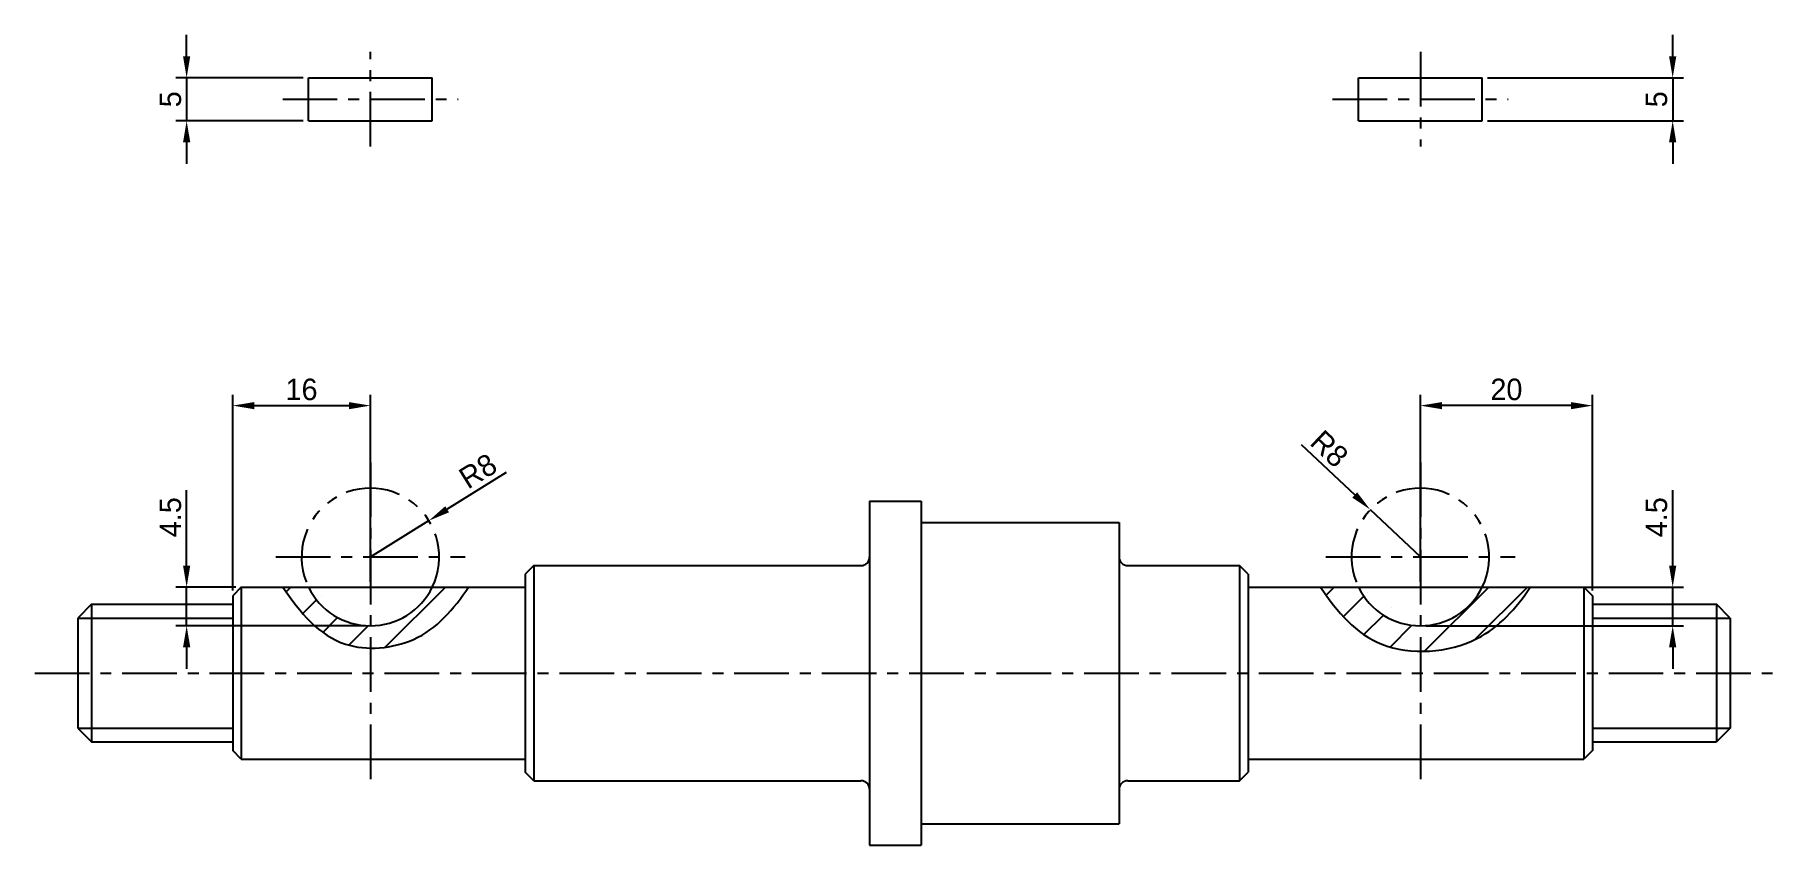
# Model space of a CAD drawing. Header units: millimetres. Extents: x 30 to 1168, y -22 to 440.
# Drawn here: x 730 to 932, y 186.4 to 280.6 of the extents above; entities that cross this region are included whole.
import ezdxf

# ---------------------------------------------------------------- set-up
doc = ezdxf.new("R2010")
doc.units = ezdxf.units.MM
doc.header["$LTSCALE"] = 0.2
doc.linetypes.add('CENTER', pattern=[50.8, 31.75, -6.35, 6.35, -6.35])
doc.linetypes.add('PHANTOM', pattern=[63.5, 31.75, -6.35, 6.35, -6.35, 6.35, -6.35])
for name, color, linetype in [('가는실선', 1, 'Continuous'), ('가상선', 1, 'PHANTOM'), ('외형선', 3, 'Continuous'), ('중심선', 1, 'CENTER'), ('치수', 1, 'Continuous')]:
    doc.layers.add(name, color=color, linetype=linetype)
doc.dimstyles.new('ISO-25', dxfattribs={"dimtxt": 2.5, "dimasz": 2.5, "dimexe": 1.25, "dimexo": 0.625, "dimtad": 1, "dimdsep": 46, "dimtxsty": 'Standard', "dimcen": 0, "dimclrt": 2, "dimadec": 0, "dimazin": 0, "dimtfac": 1, "dimtmove": 0, "dimatfit": 3, "dimfxl": 1, "dimarcsym": 0})

msp = doc.modelspace()

# ---------------------------------------------------------------- blocks, each defined once
blk = doc.blocks.new('*D55')
at = {"layer": 'Defpoints', "color": 0, "transparency": 16777216}
for p in [(768.95, 237.49), (768.95, 216.4), (752.95, 215.4)]:
    blk.add_point(p, dxfattribs=at)
at = {"layer": '치수', "color": 0, "lineweight": -2, "transparency": 16777216}
for p, q in [((752.95, 216.02), (752.95, 238.74)), ((768.95, 217.02), (768.95, 238.74)), ((755.45, 237.49), (766.45, 237.49))]:
    blk.add_line(p, q, dxfattribs=at)
at = {"layer": '치수', "color": 0, "transparency": 16777216}
for points in [[(755.45, 237.9), (755.45, 237.07), (752.95, 237.49)], [(766.45, 237.9), (766.45, 237.07), (768.95, 237.49)]]:
    blk.add_solid(points, dxfattribs=at)
at = {"layer": '치수', "color": 2, "transparency": 16777216, "insert": (760.95, 239.36), "char_height": 2.5, "attachment_point": 5}
blk.add_mtext('16', dxfattribs=at)
blk = doc.blocks.new('*D56')
at = {"layer": 'Defpoints', "color": 0, "transparency": 16777216}
for p in [(775.75, 224.12), (768.95, 219.9)]:
    blk.add_point(p, dxfattribs=at)
at = {"layer": '치수', "color": 0, "lineweight": -2, "transparency": 16777216}
for p, q in [((784.74, 229.72), (777.87, 225.44)), ((768.95, 219.9), (775.75, 224.12))]:
    blk.add_line(p, q, dxfattribs=at)
at = {"layer": '치수', "color": 0, "transparency": 16777216}
blk.add_solid([(777.65, 225.8), (778.09, 225.09), (775.75, 224.12)], dxfattribs=at)
at = {"layer": '치수', "color": 2, "transparency": 16777216, "insert": (781.45, 229.88), "char_height": 2.5, "attachment_point": 5, "rotation": 31.8937}
blk.add_mtext('R8', dxfattribs=at)
blk = doc.blocks.new('*D57')
at = {"layer": 'Defpoints', "color": 0, "transparency": 16777216}
for p in [(747.6, 216.4), (753.95, 216.4), (768.95, 211.9)]:
    blk.add_point(p, dxfattribs=at)
at = {"layer": '치수', "color": 0, "lineweight": -2, "transparency": 16777216}
for p, q in [((747.6, 218.9), (747.6, 227.65)), ((753.33, 216.4), (746.35, 216.4)), ((747.6, 211.9), (747.6, 216.4)), ((768.33, 211.9), (746.35, 211.9)), ((747.6, 209.4), (747.6, 206.9))]:
    blk.add_line(p, q, dxfattribs=at)
at = {"layer": '치수', "color": 0, "transparency": 16777216}
for points in [[(747.18, 218.9), (748.02, 218.9), (747.6, 216.4)], [(747.18, 209.4), (748.02, 209.4), (747.6, 211.9)]]:
    blk.add_solid(points, dxfattribs=at)
at = {"layer": '치수', "color": 2, "transparency": 16777216, "insert": (745.72, 224.52), "char_height": 2.5, "attachment_point": 5, "rotation": 90}
blk.add_mtext('4.5', dxfattribs=at)
blk = doc.blocks.new('*D58')
at = {"layer": 'Defpoints', "color": 0, "transparency": 16777216}
for p in [(761.76, 275.59), (747.6, 270.59), (761.76, 270.59)]:
    blk.add_point(p, dxfattribs=at)
at = {"layer": '치수', "color": 0, "lineweight": -2, "transparency": 16777216}
for p, q in [((747.6, 278.09), (747.6, 280.59)), ((761.13, 275.59), (746.35, 275.59)), ((747.6, 275.59), (747.6, 270.59)), ((761.13, 270.59), (746.35, 270.59)), ((747.6, 268.09), (747.6, 265.59))]:
    blk.add_line(p, q, dxfattribs=at)
at = {"layer": '치수', "color": 0, "transparency": 16777216}
for points in [[(747.18, 278.09), (748.02, 278.09), (747.6, 275.59)], [(747.18, 268.09), (748.02, 268.09), (747.6, 270.59)]]:
    blk.add_solid(points, dxfattribs=at)
at = {"layer": '치수', "color": 2, "transparency": 16777216, "insert": (745.72, 273.09), "char_height": 2.5, "attachment_point": 5, "rotation": 90}
blk.add_mtext('5', dxfattribs=at)
blk = doc.blocks.new('*D59')
at = {"layer": 'Defpoints', "color": 0, "transparency": 16777216}
for p in [(890.95, 237.49), (890.95, 216.4), (910.95, 215.4)]:
    blk.add_point(p, dxfattribs=at)
at = {"layer": '치수', "color": 0, "lineweight": -2, "transparency": 16777216}
for p, q in [((890.95, 217.02), (890.95, 238.74)), ((910.95, 216.02), (910.95, 238.74)), ((908.45, 237.49), (893.45, 237.49))]:
    blk.add_line(p, q, dxfattribs=at)
at = {"layer": '치수', "color": 0, "transparency": 16777216}
for points in [[(893.45, 237.9), (893.45, 237.07), (890.95, 237.49)], [(908.45, 237.9), (908.45, 237.07), (910.95, 237.49)]]:
    blk.add_solid(points, dxfattribs=at)
at = {"layer": '치수', "color": 2, "transparency": 16777216, "insert": (900.95, 239.36), "char_height": 2.5, "attachment_point": 5}
blk.add_mtext('20', dxfattribs=at)
blk = doc.blocks.new('*D60')
at = {"layer": 'Defpoints', "color": 0, "transparency": 16777216}
for p in [(898.15, 216.4), (920.27, 216.4), (890.95, 211.9)]:
    blk.add_point(p, dxfattribs=at)
at = {"layer": '치수', "color": 0, "lineweight": -2, "transparency": 16777216}
for p, q in [((920.27, 218.9), (920.27, 227.65)), ((898.77, 216.4), (921.52, 216.4)), ((920.27, 211.9), (920.27, 216.4)), ((891.58, 211.9), (921.52, 211.9)), ((920.27, 209.4), (920.27, 206.9))]:
    blk.add_line(p, q, dxfattribs=at)
at = {"layer": '치수', "color": 0, "transparency": 16777216}
for points in [[(919.85, 218.9), (920.69, 218.9), (920.27, 216.4)], [(919.85, 209.4), (920.69, 209.4), (920.27, 211.9)]]:
    blk.add_solid(points, dxfattribs=at)
at = {"layer": '치수', "color": 2, "transparency": 16777216, "insert": (918.39, 224.52), "char_height": 2.5, "attachment_point": 5, "rotation": 90}
blk.add_mtext('4.5', dxfattribs=at)
blk = doc.blocks.new('*D61')
at = {"layer": 'Defpoints', "color": 0, "transparency": 16777216}
for p in [(898.15, 275.59), (898.15, 270.59), (920.27, 270.59)]:
    blk.add_point(p, dxfattribs=at)
at = {"layer": '치수', "color": 0, "lineweight": -2, "transparency": 16777216}
for p, q in [((920.27, 278.09), (920.27, 280.59)), ((898.77, 275.59), (921.52, 275.59)), ((920.27, 275.59), (920.27, 270.59)), ((898.77, 270.59), (921.52, 270.59)), ((920.27, 268.09), (920.27, 265.59))]:
    blk.add_line(p, q, dxfattribs=at)
at = {"layer": '치수', "color": 0, "transparency": 16777216}
for points in [[(919.85, 278.09), (920.69, 278.09), (920.27, 275.59)], [(919.85, 268.09), (920.69, 268.09), (920.27, 270.59)]]:
    blk.add_solid(points, dxfattribs=at)
at = {"layer": '치수', "color": 2, "transparency": 16777216, "insert": (918.39, 273.09), "char_height": 2.5, "attachment_point": 5, "rotation": 90}
blk.add_mtext('5', dxfattribs=at)
blk = doc.blocks.new('*D62')
at = {"layer": 'Defpoints', "color": 0, "transparency": 16777216}
for p in [(885.14, 225.39), (890.95, 219.9)]:
    blk.add_point(p, dxfattribs=at)
at = {"layer": '치수', "color": 0, "lineweight": -2, "transparency": 16777216}
for p, q in [((877.12, 232.96), (883.32, 227.11)), ((890.95, 219.9), (885.14, 225.39))]:
    blk.add_line(p, q, dxfattribs=at)
at = {"layer": '치수', "color": 0, "transparency": 16777216}
blk.add_solid([(883.61, 227.41), (883.03, 226.8), (885.14, 225.39)], dxfattribs=at)
at = {"layer": '치수', "color": 2, "transparency": 16777216, "insert": (880.38, 232.47), "char_height": 2.5, "attachment_point": 5, "rotation": 316.6337}
blk.add_mtext('R8', dxfattribs=at)

# ---------------------------------------------------------------- dimensions: what is measured, and where the dimension line sits
at = {"layer": '치수'}
for base, p1, p2, picture, middle in [((747.6, 270.59), (761.759, 275.59), (761.759, 270.59), '*D58', (745.725, 273.09)), ((920.269, 270.59), (898.147, 275.59), (898.147, 270.59), '*D61', (918.394, 273.09)), ((747.6, 216.397), (768.953, 211.897), (753.953, 216.397), '*D57', (745.725, 224.522)), ((920.269, 216.397), (890.953, 211.897), (898.147, 216.397), '*D60', (918.394, 224.522))]:
    dim = msp.add_linear_dim(base=base, p1=p1, p2=p2, angle=90, dimstyle='ISO-25', dxfattribs=at)
    dim.commit()
    dim.dimension.update_dxf_attribs({"geometry": picture, "text_midpoint": middle})
for base, p1, p2, picture, middle in [((768.953, 237.488), (752.953, 215.397), (768.953, 216.397), '*D55', (760.953, 239.363)), ((890.953, 237.488), (910.953, 215.397), (890.953, 216.397), '*D59', (900.953, 239.363))]:
    dim = msp.add_linear_dim(base=base, p1=p1, p2=p2, dimstyle='ISO-25', dxfattribs=at)
    dim.commit()
    dim.dimension.update_dxf_attribs({"geometry": picture, "text_midpoint": middle})
for center, mpoint, picture, middle in [((890.953, 219.897), (885.137, 225.391), '*D62', (879.088, 231.104)), ((768.953, 219.897), (775.745, 224.124), '*D56', (782.441, 228.291))]:
    dim = msp.add_radius_dim(center=center, mpoint=mpoint, dimstyle='ISO-25', dxfattribs=at)
    dim.commit()
    dim.dimension.update_dxf_attribs({"geometry": picture, "text_midpoint": middle, "dimtype": 164})

# ---------------------------------------------------------------- hatches: boundary and pattern name
at = {"layer": '가는실선'}
h = msp.add_hatch(dxfattribs=at)
h.set_pattern_fill('ANSI31', color=256)
edge = h.paths.add_edge_path()
edge.add_arc((890.953, 219.897), 8, 205.94448, 270, ccw=False)
edge.add_line((883.759, 216.397), (879.36, 216.397))
edge.add_spline(control_points=[(879.36, 216.397), (881.297, 213.496), (884.458, 209.811), (889.381, 208.949), (890.953, 208.934)], knot_values=[3.8465825, 3.8465825, 3.8465825, 3.8465825, 13.7448641, 18.2675547, 18.2675547, 18.2675547, 18.2675547], degree=3, periodic=0)
edge.add_line((890.953, 208.934), (890.953, 211.897))
edge = h.paths.add_edge_path()
edge.add_spline(control_points=[(890.953, 208.934), (893.233, 208.913), (898.696, 210.12), (902.072, 213.898), (903.729, 216.397)], knot_values=[18.2675547, 18.2675547, 18.2675547, 18.2675547, 24.8255445, 33.58637, 33.58637, 33.58637, 33.58637], degree=3, periodic=0)
edge.add_line((903.729, 216.397), (898.147, 216.397))
edge.add_arc((890.953, 219.897), 8, 270, 334.05552, ccw=False)
edge.add_line((890.953, 211.897), (890.953, 208.934))
edge = h.paths.add_edge_path()
edge.add_spline(control_points=[(768.953, 209.312), (770.667, 209.284), (775.6, 210.28), (778.644, 213.814), (780.359, 216.397)], knot_values=[15.2106541, 15.2106541, 15.2106541, 15.2106541, 20.2079097, 29.1469645, 29.1469645, 29.1469645, 29.1469645], degree=3, periodic=0)
edge.add_line((780.359, 216.397), (776.147, 216.397))
edge.add_arc((768.953, 219.897), 8, 270, 334.05552, ccw=False)
edge.add_line((768.953, 211.897), (768.953, 209.312))
edge = h.paths.add_edge_path()
edge.add_arc((768.953, 219.897), 8, 205.94448, 270, ccw=False)
edge.add_line((761.759, 216.397), (758.791, 216.397))
edge.add_spline(control_points=[(758.791, 216.397), (760.795, 213.422), (763.609, 209.981), (767.95, 209.328), (768.953, 209.312)], knot_values=[2.3111881, 2.3111881, 2.3111881, 2.3111881, 12.2871464, 15.2106541, 15.2106541, 15.2106541, 15.2106541], degree=3, periodic=0)
edge.add_line((768.953, 209.312), (768.953, 211.897))

# ---------------------------------------------------------------- linework, layer by layer
for p, q in [((734.953, 212.797), (752.953, 212.797)), ((910.953, 212.797), (926.953, 212.797)), ((734.953, 199.997), (752.953, 199.997)), ((910.953, 199.997), (926.953, 199.997))]:
    msp.add_line(p, q, dxfattribs=at)
for points, knots in [([(758.791, 216.397), (760.795, 213.422), (764.699, 208.647), (774.962, 209.538), (778.644, 213.814), (780.359, 216.397)], [2.3111881, 2.3111881, 2.3111881, 2.3111881, 12.2871464, 20.2079097, 29.1469645, 29.1469645, 29.1469645, 29.1469645]), ([(879.36, 216.397), (881.297, 213.496), (885.896, 208.135), (897.7, 209.004), (902.072, 213.898), (903.729, 216.397)], [3.8465825, 3.8465825, 3.8465825, 3.8465825, 13.7448641, 24.8255445, 33.58637, 33.58637, 33.58637, 33.58637])]:
    msp.add_open_spline(points, degree=3, knots=knots, dxfattribs=at)
at = {"layer": '가상선'}
for centre in [(768.953, 219.897), (890.953, 219.897)]:
    msp.add_arc(centre, 8, 334.05552, 205.94448, dxfattribs=at)
at = {"layer": '외형선'}
for p, q in [((761.759, 270.59), (761.759, 275.59)), ((761.759, 275.59), (776.147, 275.59)), ((776.147, 270.59), (776.147, 275.59)), ((883.759, 270.59), (883.759, 275.59)), ((883.759, 275.59), (898.147, 275.59)), ((898.147, 270.59), (898.147, 275.59)), ((761.759, 270.59), (776.147, 270.59)), ((883.759, 270.59), (898.147, 270.59)), ((826.953, 226.397), (832.953, 226.397)), ((826.953, 226.397), (826.953, 186.397)), ((832.953, 226.397), (832.953, 186.397)), ((832.953, 223.897), (855.953, 223.897)), ((855.953, 223.897), (855.953, 188.897)), ((787.953, 218.897), (786.953, 217.897)), ((787.953, 218.897), (825.953, 218.897)), ((787.953, 218.897), (787.953, 193.897)), ((856.953, 218.897), (869.953, 218.897)), ((870.953, 217.897), (869.953, 218.897)), ((869.953, 218.897), (869.953, 193.897)), ((753.953, 216.397), (752.953, 215.397)), ((753.953, 216.397), (786.953, 216.397)), ((753.953, 216.397), (753.953, 196.397)), ((786.953, 217.897), (786.953, 194.897)), ((870.953, 217.897), (870.953, 194.897)), ((870.953, 216.397), (909.953, 216.397)), ((909.953, 216.397), (910.953, 215.397)), ((909.953, 216.397), (909.953, 196.397)), ((736.553, 214.397), (734.953, 212.797)), ((736.553, 214.397), (752.953, 214.397)), ((736.553, 214.397), (736.553, 198.397)), ((752.953, 215.397), (752.953, 197.397)), ((910.953, 215.397), (910.953, 197.397)), ((910.953, 214.397), (925.353, 214.397)), ((925.353, 214.397), (925.353, 198.397)), ((926.953, 212.797), (925.353, 214.397)), ((734.953, 212.797), (734.953, 199.997)), ((926.953, 212.797), (926.953, 199.997)), ((734.953, 199.997), (736.553, 198.397)), ((926.953, 199.997), (925.353, 198.397)), ((736.553, 198.397), (752.953, 198.397)), ((910.953, 198.397), (925.353, 198.397)), ((753.953, 196.397), (752.953, 197.397)), ((753.953, 196.397), (786.953, 196.397)), ((870.953, 196.397), (909.953, 196.397)), ((910.953, 197.397), (909.953, 196.397)), ((787.953, 193.897), (786.953, 194.897)), ((869.953, 193.897), (870.953, 194.897)), ((787.953, 193.897), (825.953, 193.897)), ((856.953, 193.897), (869.953, 193.897)), ((832.953, 188.897), (855.953, 188.897)), ((826.953, 186.397), (832.953, 186.397))]:
    msp.add_line(p, q, dxfattribs=at)
for centre, radius, start, end in [((825.953, 219.897), 1, 270, 0), ((856.953, 219.897), 1, 180, 270), ((768.953, 219.897), 8, 205.94448, 334.05552), ((890.953, 219.897), 8, 205.94448, 334.05552), ((825.953, 192.897), 1, 0, 90), ((856.953, 192.897), 1, 90, 180)]:
    msp.add_arc(centre, radius, start, end, dxfattribs=at)
at = {"layer": '중심선'}
for p, q in [((768.953, 267.59), (768.953, 278.59)), ((890.953, 278.59), (890.953, 267.59)), ((758.759, 273.09), (779.147, 273.09)), ((880.759, 273.09), (901.147, 273.09)), ((768.953, 230.897), (768.953, 193.397)), ((890.953, 230.897), (890.953, 193.397)), ((757.953, 219.897), (779.953, 219.897)), ((879.953, 219.897), (901.953, 219.897)), ((729.953, 206.397), (931.953, 206.397))]:
    msp.add_line(p, q, dxfattribs=at)

msp.set_redraw_order([(e.dxf.handle, doc.entitydb.next_handle()) for e in msp.query("TEXT MTEXT ATTDEF DIMENSION ARC_DIMENSION")])  # texts and dimensions are drawn at this point

doc.saveas('drawing.dxf')
